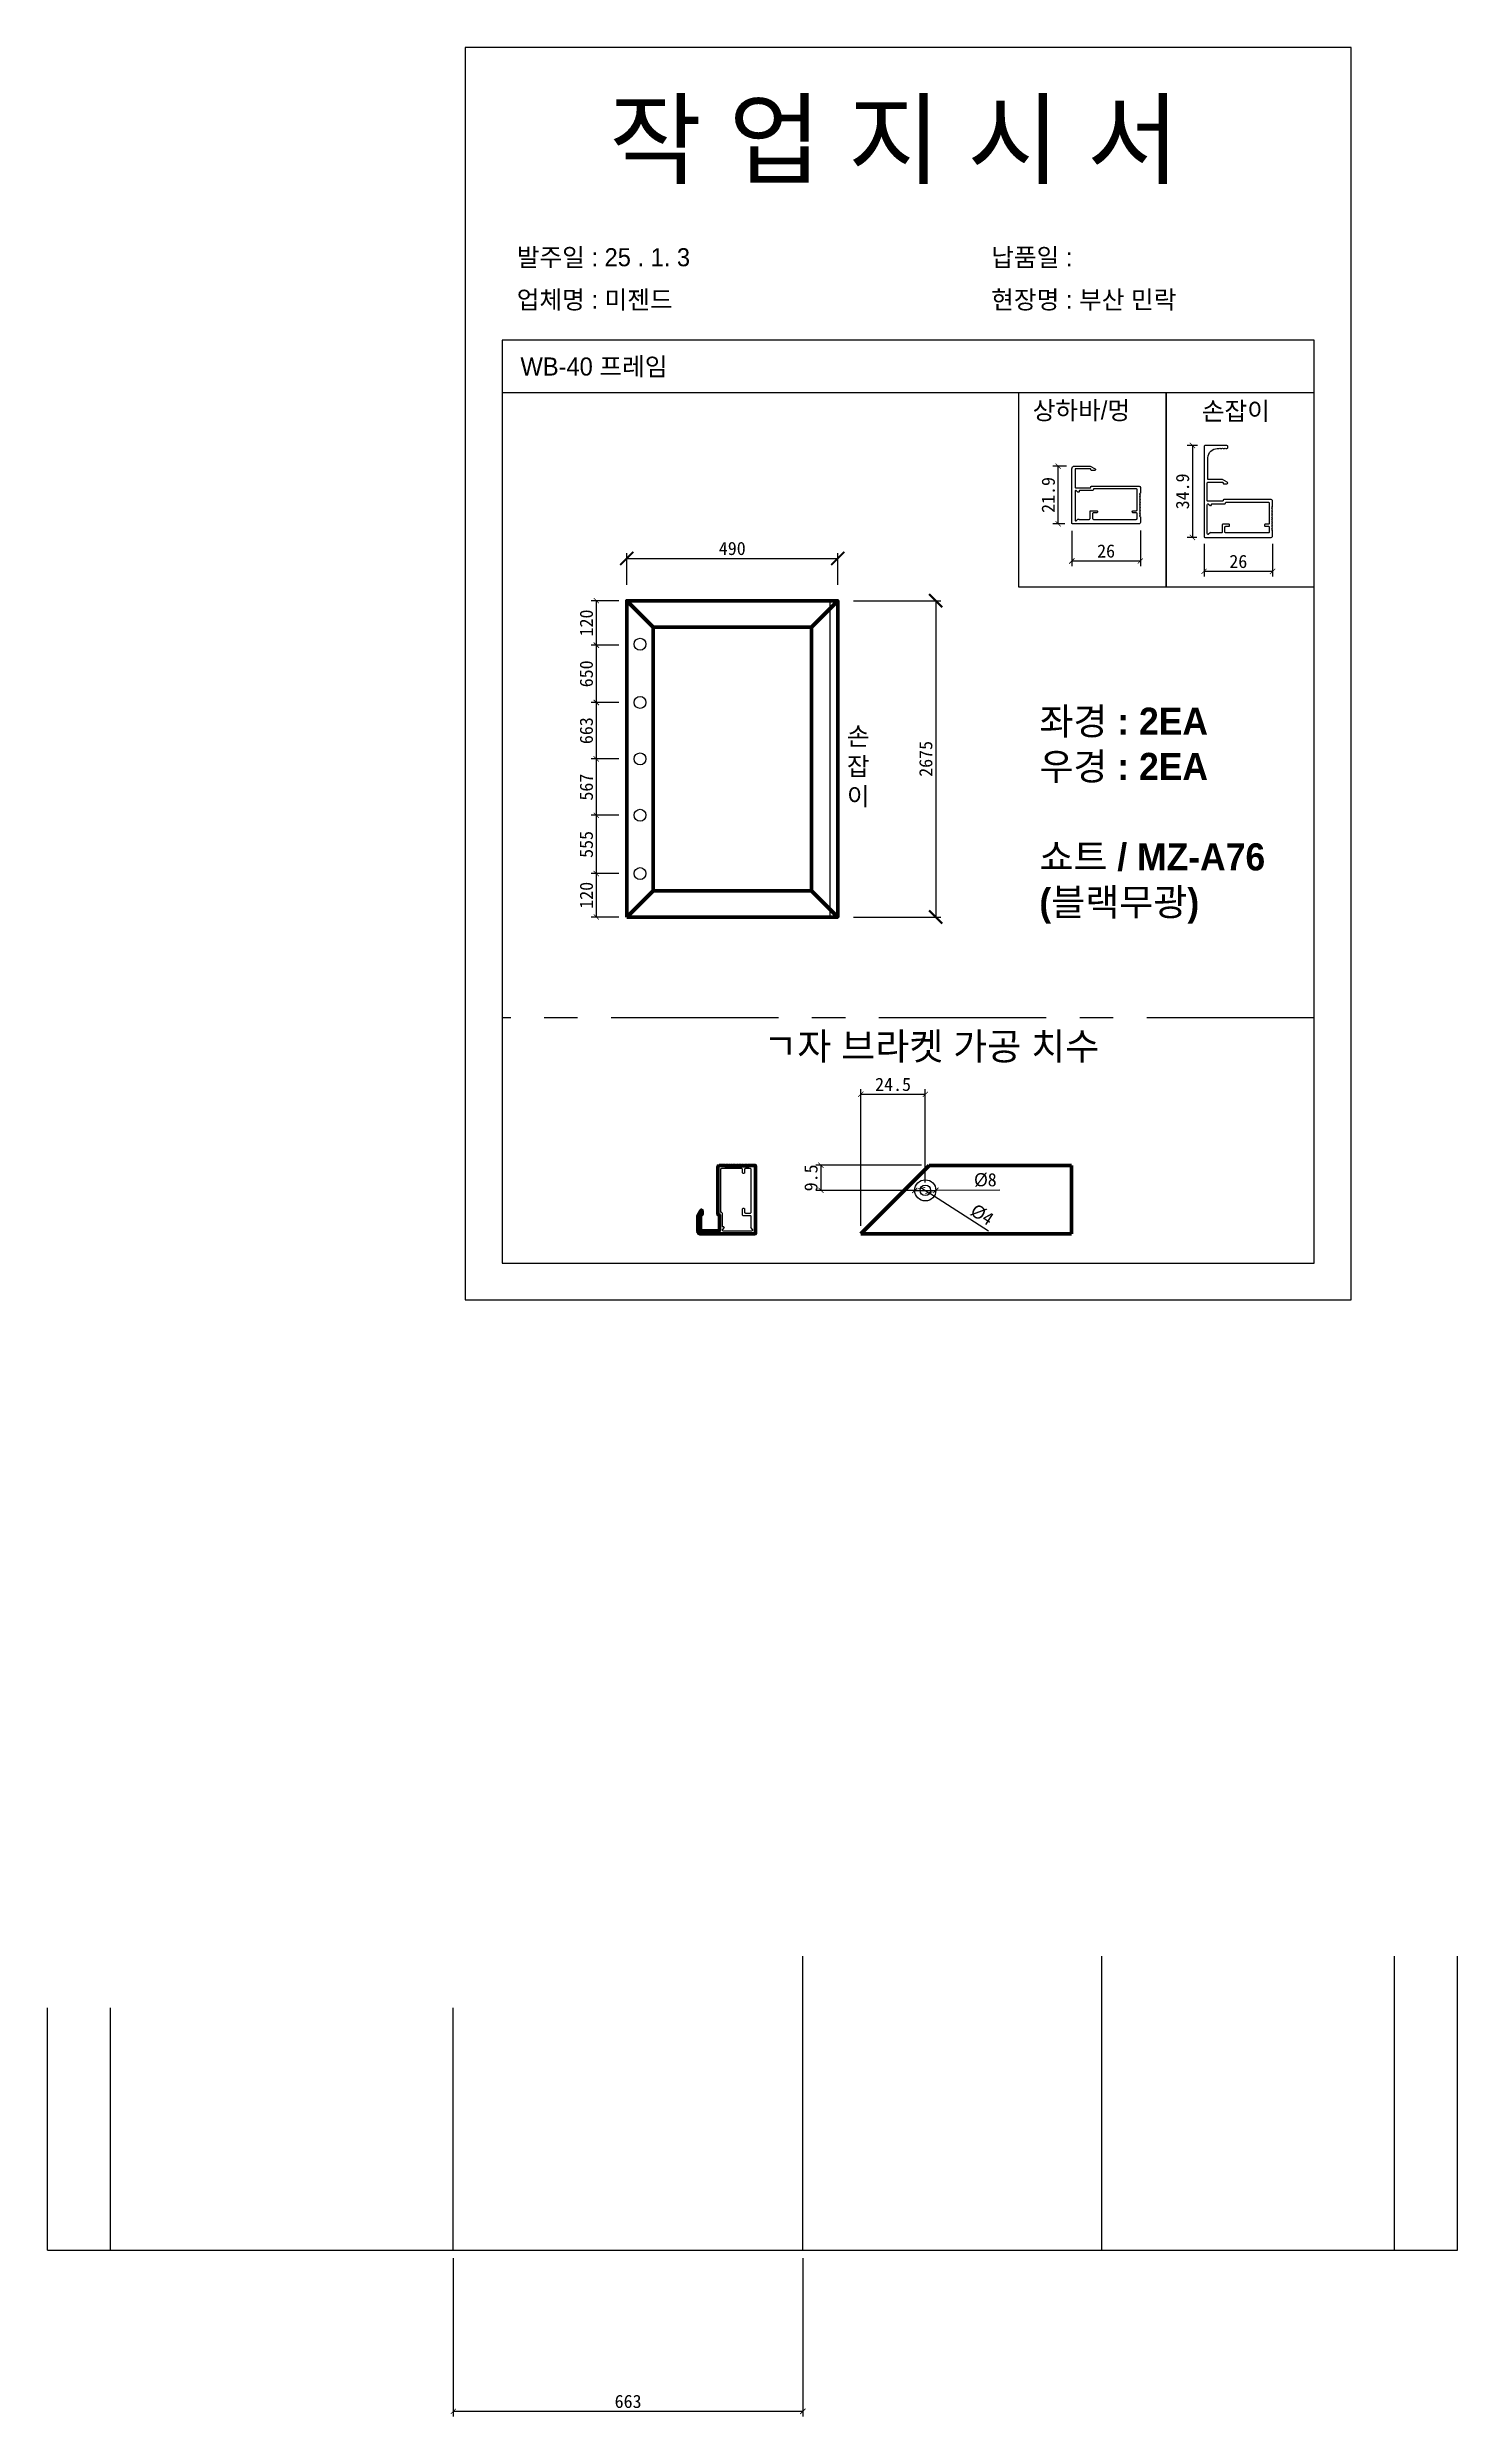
# Model space of a CAD drawing. Header units: millimetres. Extents: x -44117 to 256353, y -2095463 to 65325.
# Drawn here: x 81003 to 83678, y 21467 to 25961 of the extents above; entities that cross this region are included whole.
import ezdxf

# ---------------------------------------------------------------- set-up
doc = ezdxf.new("R2010")
doc.units = ezdxf.units.MM
doc.header["$LTSCALE"] = 10
doc.linetypes.add('CENTER', pattern=[50.8, 31.75, -6.35, 6.35, -6.35])
doc.layers.add('Layer1', color=7, linetype='Continuous', lineweight=70)
doc.dimstyles.new('ISO-25', dxfattribs={"dimtxt": 2.5, "dimasz": 2.5, "dimexe": 1, "dimexo": 1, "dimtad": 1, "dimtxsty": 'Standard', "dimblk": 'ARCHTICK', "dimcen": 2.5, "dimadec": 0, "dimazin": 0, "dimtfac": 1, "dimtmove": 0, "dimatfit": 3, "dimfxl": 0, "dimarcsym": 0})

msp = doc.modelspace()

# ---------------------------------------------------------------- texts
at = {"attachment_point": 1}
for s, heights, insert, char_height in [('{\\fGulim|b0|i0|c129|p50;작 업 지 시 서}', [-155.84554], (82068.87041, 25857.17222), 140), ('{\\fGulim|b0|i0|c129|p50;발주일 : 25 . 1. 3}', [-38.18216], (81893.66106, 25580.45179), 34.3), ('{\\fGulim|b0|i0|c129|p50;납품일 : }', [-37.67976], (82793.63904, 25580.45179), 34.3), ('{\\fGulim|b0|i0|c129|p50;업체명 : 미젠드}', [-38.31917], (81893.66106, 25499.79562), 34.3), ('{\\fGulim|b0|i0|c129|p50;현장명 : 부산 민락}', [-38.2735], (82793.63904, 25499.79562), 34.3), ('{\\fGulim|b0|i0|c129|p50;WB-40 프레임}', [-38.22783], (81900.70326, 25373.12952), 34.3), ('{\\fGulim|b0|i0|c129|p50;상하바/멍}', [-41.60759], (82872.25488, 25289.78896), 34.3), ('{\\fGulim|b0|i0|c129|p50;손잡이}', [-38.18216], (83192.97754, 25288.67222), 34.3), ('{\\fGulim|b0|i0|c129|p50;손\\P잡\\P이}', [-155.62122], (82519.87283, 24671.9267), 34.3), ('{\\fGulim|b1|i0|c129|p50;좌경 : 2EA\\P우경 : 2EA\\P\\P쇼트 / MZ-A76^J(블랙무광)}', [-416.84028], (82884.97689, 24708.8521), 51.45), ('{\\fGulim|b1|i0|c129|p50;ㄱ자 브라켓 가공 치수}', [-57.50694], (82361.32697, 24092.2128), 51.45)]:
    msp.add_mtext_dynamic_manual_height_columns(s, width=3307.3198183, gutter_width=12.5, heights=heights, dxfattribs=dict(at, insert=insert, char_height=char_height))

# ---------------------------------------------------------------- blocks, each defined once
blk = doc.blocks.new('_ArchTick')
at = {"color": 0, "linetype": 'ByBlock', "const_width": 0.15}
blk.add_lwpolyline([(-0.5, -0.5), (0.5, 0.5)], dxfattribs=at)
blk = doc.blocks.new('*D1830')
at = {"color": 0, "lineweight": -2}
for p, q in [((82102.4, 24941.7), (82102.4, 25001.9)), ((82102.4, 24991.9), (82502.4, 24991.9)), ((82502.4, 24941.7), (82502.4, 25001.9))]:
    blk.add_line(p, q, dxfattribs=at)
at = {"layer": 'Defpoints', "color": 0}
for p in [(82502.4, 24991.9), (82102.4, 24911.7), (82502.4, 24911.7)]:
    blk.add_point(p, dxfattribs=at)
at = {"color": 0, "lineweight": -2, "xscale": 25, "yscale": 25, "zscale": 25, "rotation": 180}
blk.add_blockref('_ArchTick', (82102.4, 24991.9), dxfattribs=at)
at = {"color": 0, "lineweight": -2, "xscale": 25, "yscale": 25, "zscale": 25}
blk.add_blockref('_ArchTick', (82502.4, 24991.9), dxfattribs=at)
at = {"color": 0, "insert": (82302.4, 25010.7), "char_height": 25, "attachment_point": 5}
blk.add_mtext('490', dxfattribs=at)
blk = doc.blocks.new('*D1823')
at = {"color": 0, "lineweight": -2}
for p, q in [((82532.4, 24911.7), (82698.3, 24911.7)), ((82688.3, 24911.7), (82688.3, 24311.7)), ((82532.4, 24311.7), (82698.3, 24311.7))]:
    blk.add_line(p, q, dxfattribs=at)
at = {"layer": 'Defpoints', "color": 0}
for p in [(82502.4, 24911.7), (82502.4, 24311.7), (82688.3, 24311.7)]:
    blk.add_point(p, dxfattribs=at)
at = {"color": 0, "lineweight": -2, "xscale": 25, "yscale": 25, "zscale": 25}
for p, rotation in [((82688.3, 24911.7), 90), ((82688.3, 24311.7), 270)]:
    blk.add_blockref('_ArchTick', p, dxfattribs=dict(at, rotation=rotation))
at = {"color": 0, "insert": (82669.6, 24611.7), "char_height": 25, "attachment_point": 5, "rotation": 90}
blk.add_mtext('2675', dxfattribs=at)
blk = doc.blocks.new('*D1824')
at = {"color": 0, "lineweight": -2}
for p, q in [((82087.4, 24911.7), (82034.5, 24911.7)), ((82044.5, 24911.7), (82044.5, 24827.4)), ((82087.4, 24827.4), (82034.5, 24827.4))]:
    blk.add_line(p, q, dxfattribs=at)
at = {"layer": 'Defpoints', "color": 0}
for p in [(82102.4, 24911.7), (82044.5, 24827.4), (82102.4, 24827.4)]:
    blk.add_point(p, dxfattribs=at)
at = {"color": 0, "lineweight": -2, "xscale": 10, "yscale": 10, "zscale": 10}
for p, rotation in [((82044.5, 24911.7), 90), ((82044.5, 24827.4), 270)]:
    blk.add_blockref('_ArchTick', p, dxfattribs=dict(at, rotation=rotation))
at = {"color": 0, "insert": (82025.7, 24869.5), "char_height": 25, "attachment_point": 5, "rotation": 90}
blk.add_mtext('120', dxfattribs=at)
blk = doc.blocks.new('*D1825')
at = {"color": 0, "lineweight": -2}
for p, q in [((82087.4, 24827.4), (82034.5, 24827.4)), ((82044.5, 24827.4), (82044.5, 24718.7)), ((82087.4, 24718.7), (82034.5, 24718.7))]:
    blk.add_line(p, q, dxfattribs=at)
at = {"layer": 'Defpoints', "color": 0}
for p in [(82102.4, 24827.4), (82044.5, 24718.7), (82102.4, 24718.7)]:
    blk.add_point(p, dxfattribs=at)
at = {"color": 0, "lineweight": -2, "xscale": 10, "yscale": 10, "zscale": 10}
for p, rotation in [((82044.5, 24827.4), 90), ((82044.5, 24718.7), 270)]:
    blk.add_blockref('_ArchTick', p, dxfattribs=dict(at, rotation=rotation))
at = {"color": 0, "insert": (82025.7, 24773), "char_height": 25, "attachment_point": 5, "rotation": 90}
blk.add_mtext('650', dxfattribs=at)
blk = doc.blocks.new('*D1826')
at = {"color": 0, "lineweight": -2}
for p, q in [((82087.4, 24718.7), (82034.5, 24718.7)), ((82044.5, 24718.7), (82044.5, 24611.7)), ((82087.4, 24611.7), (82034.5, 24611.7))]:
    blk.add_line(p, q, dxfattribs=at)
at = {"layer": 'Defpoints', "color": 0}
for p in [(82102.4, 24718.7), (82044.5, 24611.7), (82102.4, 24611.7)]:
    blk.add_point(p, dxfattribs=at)
at = {"color": 0, "lineweight": -2, "xscale": 10, "yscale": 10, "zscale": 10}
for p, rotation in [((82044.5, 24718.7), 90), ((82044.5, 24611.7), 270)]:
    blk.add_blockref('_ArchTick', p, dxfattribs=dict(at, rotation=rotation))
at = {"color": 0, "insert": (82025.7, 24665.2), "char_height": 25, "attachment_point": 5, "rotation": 90}
blk.add_mtext('663', dxfattribs=at)
blk = doc.blocks.new('*D1827')
at = {"color": 0, "lineweight": -2}
for p, q in [((82087.4, 24611.7), (82034.5, 24611.7)), ((82044.5, 24611.7), (82044.5, 24504.6)), ((82087.4, 24504.6), (82034.5, 24504.6))]:
    blk.add_line(p, q, dxfattribs=at)
at = {"layer": 'Defpoints', "color": 0}
for p in [(82102.4, 24611.7), (82044.5, 24504.6), (82102.4, 24504.6)]:
    blk.add_point(p, dxfattribs=at)
at = {"color": 0, "lineweight": -2, "xscale": 10, "yscale": 10, "zscale": 10}
for p, rotation in [((82044.5, 24611.7), 90), ((82044.5, 24504.6), 270)]:
    blk.add_blockref('_ArchTick', p, dxfattribs=dict(at, rotation=rotation))
at = {"color": 0, "insert": (82025.7, 24558.1), "char_height": 25, "attachment_point": 5, "rotation": 90}
blk.add_mtext('567', dxfattribs=at)
blk = doc.blocks.new('*D1828')
at = {"color": 0, "lineweight": -2}
for p, q in [((82087.4, 24504.6), (82034.5, 24504.6)), ((82044.5, 24504.6), (82044.5, 24394.1)), ((82087.4, 24394.1), (82034.5, 24394.1))]:
    blk.add_line(p, q, dxfattribs=at)
at = {"layer": 'Defpoints', "color": 0}
for p in [(82102.4, 24504.6), (82044.5, 24394.1), (82102.4, 24394.1)]:
    blk.add_point(p, dxfattribs=at)
at = {"color": 0, "lineweight": -2, "xscale": 10, "yscale": 10, "zscale": 10}
for p, rotation in [((82044.5, 24504.6), 90), ((82044.5, 24394.1), 270)]:
    blk.add_blockref('_ArchTick', p, dxfattribs=dict(at, rotation=rotation))
at = {"color": 0, "insert": (82025.7, 24449.4), "char_height": 25, "attachment_point": 5, "rotation": 90}
blk.add_mtext('555', dxfattribs=at)
blk = doc.blocks.new('*D1831')
at = {"color": 0, "lineweight": -2}
for p, q in [((82087.4, 24394.1), (82034.5, 24394.1)), ((82044.5, 24394.1), (82044.5, 24311.7)), ((82087.4, 24311.7), (82034.5, 24311.7))]:
    blk.add_line(p, q, dxfattribs=at)
at = {"layer": 'Defpoints', "color": 0}
for p in [(82102.4, 24394.1), (82044.5, 24311.7), (82102.4, 24311.7)]:
    blk.add_point(p, dxfattribs=at)
at = {"color": 0, "lineweight": -2, "xscale": 10, "yscale": 10, "zscale": 10}
for p, rotation in [((82044.5, 24394.1), 90), ((82044.5, 24311.7), 270)]:
    blk.add_blockref('_ArchTick', p, dxfattribs=dict(at, rotation=rotation))
at = {"color": 0, "insert": (82025.7, 24352.9), "char_height": 25, "attachment_point": 5, "rotation": 90}
blk.add_mtext('120', dxfattribs=at)
blk = doc.blocks.new('*D1829')
at = {"color": 0, "lineweight": -2}
for p, q in [((82946.5, 25044), (82946.5, 24977.1)), ((83076.5, 25045), (83076.5, 24977.1)), ((82946.5, 24987.1), (83076.5, 24987.1))]:
    blk.add_line(p, q, dxfattribs=at)
at = {"layer": 'Defpoints', "color": 0}
for p in [(82946.5, 25059), (83076.5, 25060), (83076.5, 24987.1)]:
    blk.add_point(p, dxfattribs=at)
at = {"color": 0, "lineweight": -2, "xscale": 10, "yscale": 10, "zscale": 10, "rotation": 180}
blk.add_blockref('_ArchTick', (82946.5, 24987.1), dxfattribs=at)
at = {"color": 0, "lineweight": -2, "xscale": 10, "yscale": 10, "zscale": 10}
blk.add_blockref('_ArchTick', (83076.5, 24987.1), dxfattribs=at)
at = {"color": 0, "insert": (83011.5, 25005.9), "char_height": 25, "attachment_point": 5}
blk.add_mtext('26', dxfattribs=at)
blk = doc.blocks.new('*D1832')
at = {"color": 0, "lineweight": -2}
for p, q in [((82936.5, 25167), (82910.6, 25167)), ((82920.6, 25057.5), (82920.6, 25167)), ((82933, 25057.5), (82910.6, 25057.5))]:
    blk.add_line(p, q, dxfattribs=at)
at = {"layer": 'Defpoints', "color": 0}
for p in [(82920.6, 25167), (82951.5, 25167), (82948, 25057.5)]:
    blk.add_point(p, dxfattribs=at)
at = {"color": 0, "lineweight": -2, "xscale": 10, "yscale": 10, "zscale": 10}
for p, rotation in [((82920.6, 25167), 90), ((82920.6, 25057.5), 270)]:
    blk.add_blockref('_ArchTick', p, dxfattribs=dict(at, rotation=rotation))
at = {"color": 0, "insert": (82901.9, 25112.3), "char_height": 25, "attachment_point": 5, "rotation": 90}
blk.add_mtext('21.9', dxfattribs=at)
blk = doc.blocks.new('*D1833')
at = {"color": 0, "lineweight": -2}
for p, q in [((83184.8, 25206.4), (83165.3, 25206.4)), ((83175.3, 25206.4), (83175.3, 25031.9)), ((83183.8, 25031.9), (83165.3, 25031.9))]:
    blk.add_line(p, q, dxfattribs=at)
at = {"layer": 'Defpoints', "color": 0}
for p in [(83199.8, 25206.4), (83175.3, 25031.9), (83198.8, 25031.9)]:
    blk.add_point(p, dxfattribs=at)
at = {"color": 0, "lineweight": -2, "xscale": 10, "yscale": 10, "zscale": 10}
for p, rotation in [((83175.3, 25206.4), 90), ((83175.3, 25031.9), 270)]:
    blk.add_blockref('_ArchTick', p, dxfattribs=dict(at, rotation=rotation))
at = {"color": 0, "insert": (83156.6, 25119.1), "char_height": 25, "attachment_point": 5, "rotation": 90}
blk.add_mtext('34.9', dxfattribs=at)
blk = doc.blocks.new('*D1834')
at = {"color": 0, "lineweight": -2}
for p, q in [((83197.3, 25019.4), (83197.3, 24957.4)), ((83327.3, 25019.4), (83327.3, 24957.4)), ((83327.3, 24967.4), (83197.3, 24967.4))]:
    blk.add_line(p, q, dxfattribs=at)
at = {"layer": 'Defpoints', "color": 0}
for p in [(83197.3, 25034.4), (83327.3, 25034.4), (83197.3, 24967.4)]:
    blk.add_point(p, dxfattribs=at)
at = {"color": 0, "lineweight": -2, "xscale": 10, "yscale": 10, "zscale": 10, "rotation": 180}
blk.add_blockref('_ArchTick', (83197.3, 24967.4), dxfattribs=at)
at = {"color": 0, "lineweight": -2, "xscale": 10, "yscale": 10, "zscale": 10}
blk.add_blockref('_ArchTick', (83327.3, 24967.4), dxfattribs=at)
at = {"color": 0, "insert": (83262.3, 24986.1), "char_height": 25, "attachment_point": 5}
blk.add_mtext('26', dxfattribs=at)
blk = doc.blocks.new('*D1840')
at = {"color": 0, "lineweight": -2}
for p, q in [((82546.1, 23725.7), (82546.1, 23985.4)), ((82546.1, 23975.4), (82668.6, 23975.4)), ((82668.6, 23808.2), (82668.6, 23985.4))]:
    blk.add_line(p, q, dxfattribs=at)
at = {"layer": 'Defpoints', "color": 0}
for p in [(82668.6, 23975.4), (82668.6, 23793.2), (82546.1, 23710.7)]:
    blk.add_point(p, dxfattribs=at)
at = {"color": 0, "lineweight": -2, "xscale": 10, "yscale": 10, "zscale": 10, "rotation": 180}
blk.add_blockref('_ArchTick', (82546.1, 23975.4), dxfattribs=at)
at = {"color": 0, "lineweight": -2, "xscale": 10, "yscale": 10, "zscale": 10}
blk.add_blockref('_ArchTick', (82668.6, 23975.4), dxfattribs=at)
at = {"color": 0, "insert": (82607.4, 23994.1), "char_height": 25, "attachment_point": 5}
blk.add_mtext('24.5', dxfattribs=at)
blk = doc.blocks.new('*D1841')
at = {"color": 0, "lineweight": -2}
for p, q in [((82661.1, 23840.7), (82460.6, 23840.7)), ((82470.6, 23840.7), (82470.6, 23793.2)), ((82653.6, 23793.2), (82460.6, 23793.2))]:
    blk.add_line(p, q, dxfattribs=at)
at = {"layer": 'Defpoints', "color": 0}
for p in [(82676.1, 23840.7), (82470.6, 23793.2), (82668.6, 23793.2)]:
    blk.add_point(p, dxfattribs=at)
at = {"color": 0, "lineweight": -2, "xscale": 10, "yscale": 10, "zscale": 10}
for p, rotation in [((82470.6, 23840.7), 90), ((82470.6, 23793.2), 270)]:
    blk.add_blockref('_ArchTick', p, dxfattribs=dict(at, rotation=rotation))
at = {"color": 0, "insert": (82451.8, 23816.9), "char_height": 25, "attachment_point": 5, "rotation": 90}
blk.add_mtext('9.5', dxfattribs=at)
blk = doc.blocks.new('*D1842')
at = {"color": 0, "lineweight": -2}
for p, q in [((82648.6, 23793.1), (82688.6, 23793.2)), ((82648.6, 23793.1), (82648.6, 23793.1)), ((82809.8, 23793.3), (82688.6, 23793.2))]:
    blk.add_line(p, q, dxfattribs=at)
at = {"layer": 'Defpoints', "color": 0}
for p in [(82648.6, 23793.1), (82688.6, 23793.2)]:
    blk.add_point(p, dxfattribs=at)
at = {"color": 0, "lineweight": -2, "xscale": 10, "yscale": 10, "zscale": 10}
for p, rotation in [((82648.6, 23793.1), 0.05364203420435289), ((82688.6, 23793.2), 180.0536420342043)]:
    blk.add_blockref('_ArchTick', p, dxfattribs=dict(at, rotation=rotation))
at = {"color": 0, "insert": (82782.7, 23812.9), "char_height": 25, "attachment_point": 5, "rotation": 0.0536}
blk.add_mtext('{\\fGulim|b0|i0|c129|p50;Ø}8', dxfattribs=at)
blk = doc.blocks.new('*D1843')
at = {"color": 0, "lineweight": -2}
for p, q in [((82661.9, 23797.5), (82661.9, 23797.5)), ((82661.9, 23797.5), (82675.3, 23788.8)), ((82788.4, 23715.7), (82675.3, 23788.8))]:
    blk.add_line(p, q, dxfattribs=at)
at = {"layer": 'Defpoints', "color": 0}
for p in [(82661.9, 23797.5), (82675.3, 23788.8)]:
    blk.add_point(p, dxfattribs=at)
at = {"color": 0, "lineweight": -2, "xscale": 10, "yscale": 10, "zscale": 10}
for p, rotation in [((82661.9, 23797.5), 327.0994819914957), ((82675.3, 23788.8), 147.0994819914957)]:
    blk.add_blockref('_ArchTick', p, dxfattribs=dict(at, rotation=rotation))
at = {"color": 0, "insert": (82776.4, 23746.9), "char_height": 25, "attachment_point": 5, "rotation": 327.0995}
blk.add_mtext('{\\fGulim|b0|i0|c129|p50;Ø}4', dxfattribs=at)
blk = doc.blocks.new('*D1835')
at = {"color": 0, "lineweight": -2}
for p, q in [((81773.3, 21767.9), (81773.3, 21467.1)), ((82436.3, 21767.9), (82436.3, 21467.1)), ((81773.3, 21477.1), (82436.3, 21477.1))]:
    blk.add_line(p, q, dxfattribs=at)
at = {"layer": 'Defpoints', "color": 0}
for p in [(81773.3, 21782.9), (82436.3, 21782.9), (82436.3, 21477.1)]:
    blk.add_point(p, dxfattribs=at)
at = {"color": 0, "lineweight": -2, "xscale": 10, "yscale": 10, "zscale": 10, "rotation": 180}
blk.add_blockref('_ArchTick', (81773.3, 21477.1), dxfattribs=at)
at = {"color": 0, "lineweight": -2, "xscale": 10, "yscale": 10, "zscale": 10}
blk.add_blockref('_ArchTick', (82436.3, 21477.1), dxfattribs=at)
at = {"color": 0, "insert": (82104.8, 21495.8), "char_height": 25, "attachment_point": 5}
blk.add_mtext('663', dxfattribs=at)

# ---------------------------------------------------------------- dimensions: what is measured, and where the dimension line sits
for base, p1, p2, text, override, picture, middle in [((82920.63098, 25167.00525), (82948.01852, 25057.50525, 0), (82951.51852, 25167.00525, 0), '21.9', {"dimscale": 10, "dimasz": 1, "dimexo": 1.5}, '*D1832', (82901.88098, 25112.25525)), ((83175.31434, 25031.89741), (83199.79733, 25206.39741, 0), (83198.79733, 25031.89741, 0), '34.9', {"dimscale": 10, "dimasz": 1, "dimexo": 1.5}, '*D1833', (83156.56434, 25119.14741)), ((82688.32632, 24311.66584), (82502.40632, 24911.66584), (82502.40632, 24311.66584), '2675', {"dimscale": 10, "dimexo": 3}, '*D1823', (82669.57632, 24611.66584))]:
    dim = msp.add_linear_dim(base=base, p1=p1, p2=p2, angle=90, text=text, dimstyle='ISO-25', override=override)
    dim.commit()
    dim.dimension.update_dxf_attribs({"geometry": picture, "text_midpoint": middle})
for base, p1, p2, text, override, picture, middle in [((83076.51852, 24987.12658), (82946.51852, 25059.00525, 0), (83076.51852, 25060.00525, 0), '26', {"dimscale": 10, "dimasz": 1, "dimexo": 1.5}, '*D1829', (83011.51852, 25005.87658)), ((83197.29733, 24967.37493), (83327.29733, 25034.39741, 0), (83197.29733, 25034.39741, 0), '26', {"dimscale": 10, "dimasz": 1, "dimexo": 1.5}, '*D1834', (83262.29733, 24986.12493)), ((82502.40632, 24991.92564), (82102.40632, 24911.66584), (82502.40632, 24911.66584), '490', {"dimscale": 10, "dimexo": 3}, '*D1830', (82302.40632, 25010.67564))]:
    dim = msp.add_linear_dim(base=base, p1=p1, p2=p2, text=text, dimstyle='ISO-25', override=override)
    dim.commit()
    dim.dimension.update_dxf_attribs({"geometry": picture, "text_midpoint": middle})
for base, p1, p2, text, override, picture, middle in [((82044.45618, 24827.38765), (82102.40632, 24911.66584), (82102.40632, 24827.38765), '120', {"dimscale": 10, "dimasz": 1, "dimexo": 1.5}, '*D1824', (82044.45618, 24869.52675)), ((82044.45618, 24718.69855), (82102.40632, 24827.38765), (82102.40632, 24718.69855), '650', {"dimscale": 10, "dimasz": 1, "dimexo": 1.5, "dimtmove": 1}, '*D1825', (82044.45618, 24773.0431)), ((82044.45618, 24611.66584), (82102.40632, 24718.69855), (82102.40632, 24611.66584), '663', {"dimscale": 10, "dimasz": 1, "dimexo": 1.5, "dimtmove": 1}, '*D1826', (82044.45618, 24665.18219)), ((82044.45618, 24504.63314), (82102.40632, 24611.66584), (82102.40632, 24504.63314), '567', {"dimscale": 10, "dimasz": 1, "dimexo": 1.5, "dimtmove": 1}, '*D1827', (82044.45618, 24558.14949)), ((82044.45618, 24394.1099), (82102.40632, 24504.63314), (82102.40632, 24394.1099), '555', {"dimscale": 10, "dimasz": 1, "dimexo": 1.5, "dimtmove": 1}, '*D1828', (82044.45618, 24449.37152)), ((82044.45618, 24311.66584), (82102.40632, 24394.1099), (82102.40632, 24311.66584), '120', {"dimscale": 10, "dimasz": 1, "dimexo": 1.5, "dimtmove": 1}, '*D1831', (82044.45618, 24352.88787)), ((82470.5756, 23793.1585, 0), (82676.10005, 23840.6585), (82668.60005, 23793.1585), '9.5', {"dimscale": 10, "dimasz": 1, "dimexo": 1.5}, '*D1841', (82470.5756, 23816.9085, 0))]:
    dim = msp.add_linear_dim(base=base, p1=p1, p2=p2, angle=90, text=text, dimstyle='ISO-25', override=override)
    dim.commit()
    dim.dimension.update_dxf_attribs({"geometry": picture, "text_midpoint": middle, "dimtype": 160})
dim = msp.add_linear_dim(base=(82668.60005, 23975.36919, 0), p1=(82546.10005, 23710.6585), p2=(82668.60005, 23793.1585), text='24.5', dimstyle='ISO-25', override={"dimscale": 10, "dimasz": 1, "dimexo": 1.5})
dim.commit()
dim.dimension.update_dxf_attribs({"geometry": '*D1840', "text_midpoint": (82607.35005, 23975.36919, 0), "dimtype": 160})
for p1, p2, text, picture, middle in [((82648.60006, 23793.13977), (82688.60004, 23793.17722), '{\\fGulim|b0|i0|c129|p50;Ø}8', '*D1842', (82782.68799, 23793.26531)), ((82661.88313, 23797.50395), (82675.31697, 23788.81304), '{\\fGulim|b0|i0|c129|p50;Ø}4', '*D1843', (82765.65921, 23730.36687))]:
    dim = msp.add_diameter_dim_2p(p1=p1, p2=p2, text=text, dimstyle='ISO-25', override={"dimscale": 10, "dimasz": 1, "dimexo": 1.5})
    dim.commit()
    dim.dimension.update_dxf_attribs({"geometry": picture, "text_midpoint": middle, "dimtype": 163})
dim = msp.add_linear_dim(base=(82436.28029, 21477.07107), p1=(81773.28029, 21782.94083), p2=(82436.28029, 21782.94083), dimstyle='ISO-25', override={"dimscale": 10, "dimasz": 1, "dimexo": 1.5})
dim.commit()
dim.dimension.update_dxf_attribs({"geometry": '*D1835', "text_midpoint": (82104.78029, 21495.82107)})

# ---------------------------------------------------------------- linework, layer by layer
for p, q in [((83406.06381, 25406.165), (81866.06381, 25406.165)), ((83406.06381, 25306.165), (81866.06381, 25306.165)), ((82487.22386, 24911.66584), (82487.22386, 24311.66584)), ((82436.28029, 21782.94083), (82436.28029, 22340.40868)), ((83003.28029, 21782.94083), (83003.28029, 22340.40868)), ((83558.28029, 21782.94083), (83558.28029, 22340.40868)), ((83678.28029, 21782.94083), (83678.28029, 22340.40868)), ((81003.28029, 21782.94083), (81003.28029, 22242.81402)), ((81123.28029, 21782.94083), (81123.28029, 22242.81402)), ((81773.28029, 21782.94083), (81773.28029, 22242.81402)), ((81003.28029, 21782.94083), (83678.28029, 21782.94083))]:
    msp.add_line(p, q)
at = {"linetype": 'CENTER'}
msp.add_line((83406.06381, 24120.67568), (81866.06381, 24120.67568), dxfattribs=at)
for points in [[(81796.06381, 23585.33473), (83476.06381, 23585.33473), (83476.06381, 25961.33473), (81796.06381, 25961.33473)], [(83125.56259, 25306.165), (82845.06137, 25306.165), (82845.06137, 24938.14662), (83125.56259, 24938.14662)], [(83406.06381, 25306.165), (83125.56259, 25306.165), (83125.56259, 24938.14662), (83406.06381, 24938.14662)]]:
    msp.add_lwpolyline(points, close=True)
msp.add_lwpolyline([(81866.06381, 25406.165), (81866.06381, 23655.33473), (83406.06381, 23655.33473), (83406.06381, 25406.165)])
at = {"color": 7, "elevation": 0}
for points in [[(83327.29733, 25034.39741), (83327.29733, 25045.14741), (83325.79733, 25046.64741), (83327.29733, 25048.14741), (83325.79733, 25049.64741), (83327.29733, 25051.14741), (83325.79733, 25052.64741), (83327.29733, 25054.14741), (83325.79733, 25055.64741), (83327.29733, 25057.14741), (83325.79733, 25058.64741), (83327.29733, 25060.14741), (83325.79733, 25061.64741), (83327.29733, 25063.14741), (83325.79733, 25064.64741), (83327.29733, 25066.14741), (83325.79733, 25067.64741), (83327.29733, 25069.14741), (83325.79733, 25070.64741), (83327.29733, 25072.14741), (83325.79733, 25073.64741), (83327.29733, 25075.14741), (83325.79733, 25076.64741), (83327.29733, 25078.14741), (83325.79733, 25079.64741), (83327.29733, 25081.14741), (83325.79733, 25082.64741), (83327.29733, 25084.14741), (83325.79733, 25085.64741), (83327.29733, 25087.14741), (83325.79733, 25088.64741), (83327.29733, 25090.14741), (83327.29733, 25100.89741, 0.4142135624), (83324.79733, 25103.39741), (83234.79733, 25103.39741, 0.4142135624), (83233.29733, 25101.89741), (83233.29733, 25101.39741, -0.4142135624), (83232.29733, 25100.39741), (83204.79733, 25100.39741, -0.4142135624), (83203.29733, 25101.89741), (83203.29733, 25134.89741, -0.4142135624), (83204.79733, 25136.39741), (83232.29733, 25136.39741, -0.4142135624), (83233.29733, 25135.39741), (83233.29733, 25134.89741, 0.4142135624), (83234.79733, 25133.39741), (83240.79733, 25133.39741, 0.855700792), (83241.25551, 25136.32572), (83232.0503, 25141.39741), (83204.79733, 25141.39741), (83204.79733, 25182.99843, -0.4173893777), (83222.38578, 25200.39741), (83224.92057, 25200.39741, 0.118515719), (83226.28421, 25200.72524, -0.2466321039), (83228.60895, 25200.69792, 0.2301863539), (83231.23219, 25200.69792), (83231.23219, 25200.69792, -0.2466321039), (83233.55693, 25200.72524, 0.2404082058), (83236.28421, 25200.72524, -0.2466321039), (83238.60895, 25200.69792, 0.1244779229), (83239.79733, 25200.39741, 0.4142135624), (83242.29733, 25202.89741), (83242.29733, 25203.89741, 0.4142135624), (83239.79733, 25206.39741), (83199.79733, 25206.39741, 0.4142135624), (83197.29733, 25203.89741), (83197.29733, 25033.39741, 0.4142135624), (83198.79733, 25031.89741), (83324.79733, 25031.89741, 0.4142135624), (83327.29733, 25034.39741)], [(83076.51852, 25126.50525), (83076.51852, 25115.75525), (83075.01852, 25114.25525), (83076.51852, 25112.75525), (83075.01852, 25111.25525), (83076.51852, 25109.75525), (83075.01852, 25108.25525), (83076.51852, 25106.75525), (83075.01852, 25105.25525), (83076.51852, 25103.75525), (83075.01852, 25102.25525), (83076.51852, 25100.75525), (83075.01852, 25099.25525), (83076.51852, 25097.75525), (83075.01852, 25096.25525), (83076.51852, 25094.75525), (83075.01852, 25093.25525), (83076.51852, 25091.75525), (83075.01852, 25090.25525), (83076.51852, 25088.75525), (83075.01852, 25087.25525), (83076.51852, 25085.75525), (83075.01852, 25084.25525), (83076.51852, 25082.75525), (83075.01852, 25081.25525), (83076.51852, 25079.75525), (83075.01852, 25078.25525), (83076.51852, 25076.75525), (83075.01852, 25075.25525), (83076.51852, 25073.75525), (83075.01852, 25072.25525), (83076.51852, 25070.75525), (83076.51852, 25060.00525, -0.4142135624), (83074.01852, 25057.50525), (83074.01852, 25057.50525), (82948.01852, 25057.50525, -0.4142135624), (82946.51852, 25059.00525), (82946.51852, 25162.00525, -0.4142135624), (82951.51852, 25167.00525), (82981.27149, 25167.00525), (82990.4767, 25161.93356, -0.855700792), (82990.01852, 25159.00525), (82984.01852, 25159.00525, -0.4142135624), (82982.51852, 25160.50525), (82982.51852, 25161.00525, 0.4142135624), (82981.51852, 25162.00525), (82954.01852, 25162.00525, 0.4142135624), (82952.51852, 25160.50525), (82952.51852, 25127.50525, 0.4142135624), (82954.01852, 25126.00525), (82981.51852, 25126.00525, 0.4142135624), (82982.51852, 25127.00525), (82982.51852, 25127.50525, -0.4142135624), (82984.01852, 25129.00525), (83074.01852, 25129.00525, -0.4142135623), (83076.51852, 25126.50525)], [(82284.76385, 23716.6585), (82339.76385, 23716.6585, 0.6516899091), (82340.87211, 23719.16932), (82338.1556, 23722.14767, -0.3444690404), (82338.01536, 23723.98992, 0.1479411349), (82338.26687, 23724.82135), (82338.26687, 23743.6585, 0.4142135624), (82336.76687, 23745.1585), (82323.26385, 23745.1585, -0.4142135624), (82321.76385, 23746.6585), (82321.76385, 23757.6585, -0.4142135624), (82323.26385, 23759.1585), (82324.26385, 23759.1585, -0.4142135624), (82325.76385, 23757.6585), (82325.76385, 23751.6585, 0.4142135624), (82327.26385, 23750.1585), (82336.76385, 23750.1585, 0.4142135624), (82338.26385, 23751.6585), (82338.26385, 23832.9085, 0.4142135624), (82336.76385, 23834.4085), (82327.26385, 23834.4085, 0.4142135624), (82325.76385, 23832.9085), (82325.76385, 23826.9085, -0.4142135624), (82324.26385, 23825.4085), (82323.26385, 23825.4085, -0.4142135624), (82321.76385, 23826.9085), (82321.76385, 23832.9085, 0.4142135624), (82320.26385, 23834.4085), (82281.76385, 23834.4085, 0.4142135624), (82280.26385, 23832.9085), (82280.26385, 23752.6585, 0.4142135624), (82281.26385, 23751.6585), (82281.76385, 23751.6585, -0.414213547), (82283.26385, 23750.1585), (82283.26385, 23725.6585, 0.4142135328), (82284.26385, 23724.6585), (82285.26385, 23724.6585, -0.6516899091), (82286.37211, 23722.14767), (82283.6556, 23719.16932, 0.651689909), (82284.76385, 23716.6585)]]:
    msp.add_lwpolyline(points, format="xyb", dxfattribs=at)
at = {"color": 7}
for points in [[(82952.51852, 25119.50525), (82952.51852, 25064.50525, 0.6516899091), (82955.02935, 25063.397), (82958.0077, 25066.11351, -0.3444690404), (82959.84995, 25066.25374, 0.1479411349), (82960.68138, 25066.00223), (82979.51852, 25066.00223, 0.4142135624), (82981.01852, 25067.50223), (82981.01852, 25081.00525, -0.4142135624), (82982.51852, 25082.50525), (82993.51852, 25082.50525, -0.4142135624), (82995.01852, 25081.00525), (82995.01852, 25080.00525, -0.4142135624), (82993.51852, 25078.50525), (82987.51852, 25078.50525, 0.4142135624), (82986.01852, 25077.00525), (82986.01852, 25067.50525, 0.4142135624), (82987.51852, 25066.00525), (83068.76852, 25066.00525, 0.4142135624), (83070.26852, 25067.50525), (83070.26852, 25077.00525, 0.4142135624), (83068.76852, 25078.50525), (83062.76852, 25078.50525, -0.4142135624), (83061.26852, 25080.00525), (83061.26852, 25081.00525, -0.4142135624), (83062.76852, 25082.50525), (83068.76852, 25082.50525, 0.4142135624), (83070.26852, 25084.00525), (83070.26852, 25122.50525, 0.4142135624), (83068.76852, 25124.00525), (82988.51852, 25124.00525, 0.4142135624), (82987.51852, 25123.00525), (82987.51852, 25122.50525, -0.414213547), (82986.01852, 25121.00525), (82961.51852, 25121.00525, 0.4142135328), (82960.51852, 25120.00525), (82960.51852, 25119.00525, -0.6516899091), (82958.0077, 25117.89699), (82955.02935, 25120.61351, 0.651689909), (82952.51852, 25119.50525)], [(83236.79733, 25095.39741, 0.414213547), (83238.29733, 25096.89741), (83238.29733, 25097.39741, -0.4142135624), (83239.29733, 25098.39741), (83319.54733, 25098.39741, -0.4142135624), (83321.04733, 25096.89741), (83321.04733, 25058.39741, -0.4142135624), (83319.54733, 25056.89741), (83313.54733, 25056.89741, 0.4142135624), (83312.04733, 25055.39741), (83312.04733, 25054.39741, 0.4142135624), (83313.54733, 25052.89741), (83319.54733, 25052.89741, -0.4142135624), (83321.04733, 25051.39741), (83321.04733, 25041.89741, -0.4142135624), (83319.54733, 25040.39741), (83238.29733, 25040.39741, -0.4142135624), (83236.79733, 25041.89741), (83236.79733, 25051.39741, -0.4142135624), (83238.29733, 25052.89741), (83244.29733, 25052.89741, 0.4142135624), (83245.79733, 25054.39741), (83245.79733, 25055.39741, 0.4142135624), (83244.29733, 25056.89741), (83233.29733, 25056.89741, 0.4142135624), (83231.79733, 25055.39741), (83231.79733, 25041.89439, -0.4142135624), (83230.29733, 25040.39439), (83211.46018, 25040.39439, -0.1479411349), (83210.62876, 25040.6459, 0.3444690404), (83208.7865, 25040.50566), (83205.80815, 25037.78915, -0.6516899091), (83203.29733, 25038.89741), (83203.29733, 25093.89741, -0.651689909), (83205.80815, 25095.00566), (83208.7865, 25092.28915, 0.6516899091), (83211.29733, 25093.39741), (83211.29733, 25094.39741, -0.4142135328), (83212.29733, 25095.39741), (83236.79915, 25095.39741)]]:
    msp.add_lwpolyline(points, format="xyb", dxfattribs=at)
for centre, radius in [((82127.40632, 24829.22178), 11.35567), ((82127.40632, 24718.69855), 11.35567), ((82127.40632, 24611.66584), 11.35567), ((82127.40632, 24504.63314), 11.35567), ((82127.40632, 24394.1099), 11.35567), ((82668.60005, 23793.1585), 20), ((82668.60005, 23793.1585), 10)]:
    msp.add_circle(centre, radius)
at = {"layer": 'Layer1'}
for p, q in [((82152.40632, 24861.66584), (82102.40632, 24911.66584)), ((82452.40632, 24861.66584), (82502.40632, 24911.66584)), ((82152.40632, 24361.66584), (82102.40632, 24311.66584)), ((82502.40632, 24311.66584), (82452.40632, 24361.66584)), ((82676.10005, 23840.6585), (82546.10005, 23710.6585)), ((82946.10005, 23840.6585), (82676.10005, 23840.6585)), ((82946.10005, 23710.6585), (82946.10005, 23840.6585)), ((82946.10005, 23710.6585), (82546.10005, 23710.6585))]:
    msp.add_line(p, q, dxfattribs=at)
for points in [[(82102.40632, 24311.66584), (82502.40632, 24311.66584), (82502.40632, 24911.66584), (82102.40632, 24911.66584)], [(82152.40632, 24361.66584), (82452.40632, 24361.66584), (82452.40632, 24861.66584), (82152.40632, 24861.66584)]]:
    msp.add_lwpolyline(points, close=True, dxfattribs=at)
msp.add_lwpolyline([(82277.76385, 23840.6585), (82288.51385, 23840.6585), (82290.01385, 23839.1585), (82291.51385, 23840.6585), (82293.01385, 23839.1585), (82294.51385, 23840.6585), (82296.01385, 23839.1585), (82297.51385, 23840.6585), (82299.01385, 23839.1585), (82300.51385, 23840.6585), (82302.01385, 23839.1585), (82303.51385, 23840.6585), (82305.01385, 23839.1585), (82306.51385, 23840.6585), (82308.01385, 23839.1585), (82309.51385, 23840.6585), (82311.01385, 23839.1585), (82312.51385, 23840.6585), (82314.01385, 23839.1585), (82315.51385, 23840.6585), (82317.01385, 23839.1585), (82318.51385, 23840.6585), (82320.01385, 23839.1585), (82321.51385, 23840.6585), (82323.01385, 23839.1585), (82324.51385, 23840.6585), (82326.01385, 23839.1585), (82327.51385, 23840.6585), (82329.01385, 23839.1585), (82330.51385, 23840.6585), (82332.01385, 23839.1585), (82333.51385, 23840.6585), (82344.26385, 23840.6585, -0.4142135624), (82346.76385, 23838.1585), (82346.76385, 23838.1585), (82346.76385, 23712.1585, -0.4142135624), (82345.26385, 23710.6585), (82242.26385, 23710.6585, -0.4142135624), (82237.26385, 23715.6585), (82237.26385, 23745.41147), (82242.33554, 23754.61668, -0.855700792), (82245.26385, 23754.1585), (82245.26385, 23748.1585, -0.4142135624), (82243.76385, 23746.6585), (82243.26385, 23746.6585, 0.4142135624), (82242.26385, 23745.6585), (82242.26385, 23718.1585, 0.4142135624), (82243.76385, 23716.6585), (82276.76385, 23716.6585, 0.4142135624), (82278.26385, 23718.1585), (82278.26385, 23745.6585, 0.4142135624), (82277.26385, 23746.6585), (82276.76385, 23746.6585, -0.4142135624), (82275.26385, 23748.1585), (82275.26385, 23838.1585, -0.4142135623), (82277.76385, 23840.6585)], format="xyb", dxfattribs=at)

msp.set_redraw_order([(e.dxf.handle, doc.entitydb.next_handle()) for e in msp.query("TEXT MTEXT ATTDEF DIMENSION ARC_DIMENSION")])  # texts and dimensions are drawn at this point

doc.saveas('drawing.dxf')
